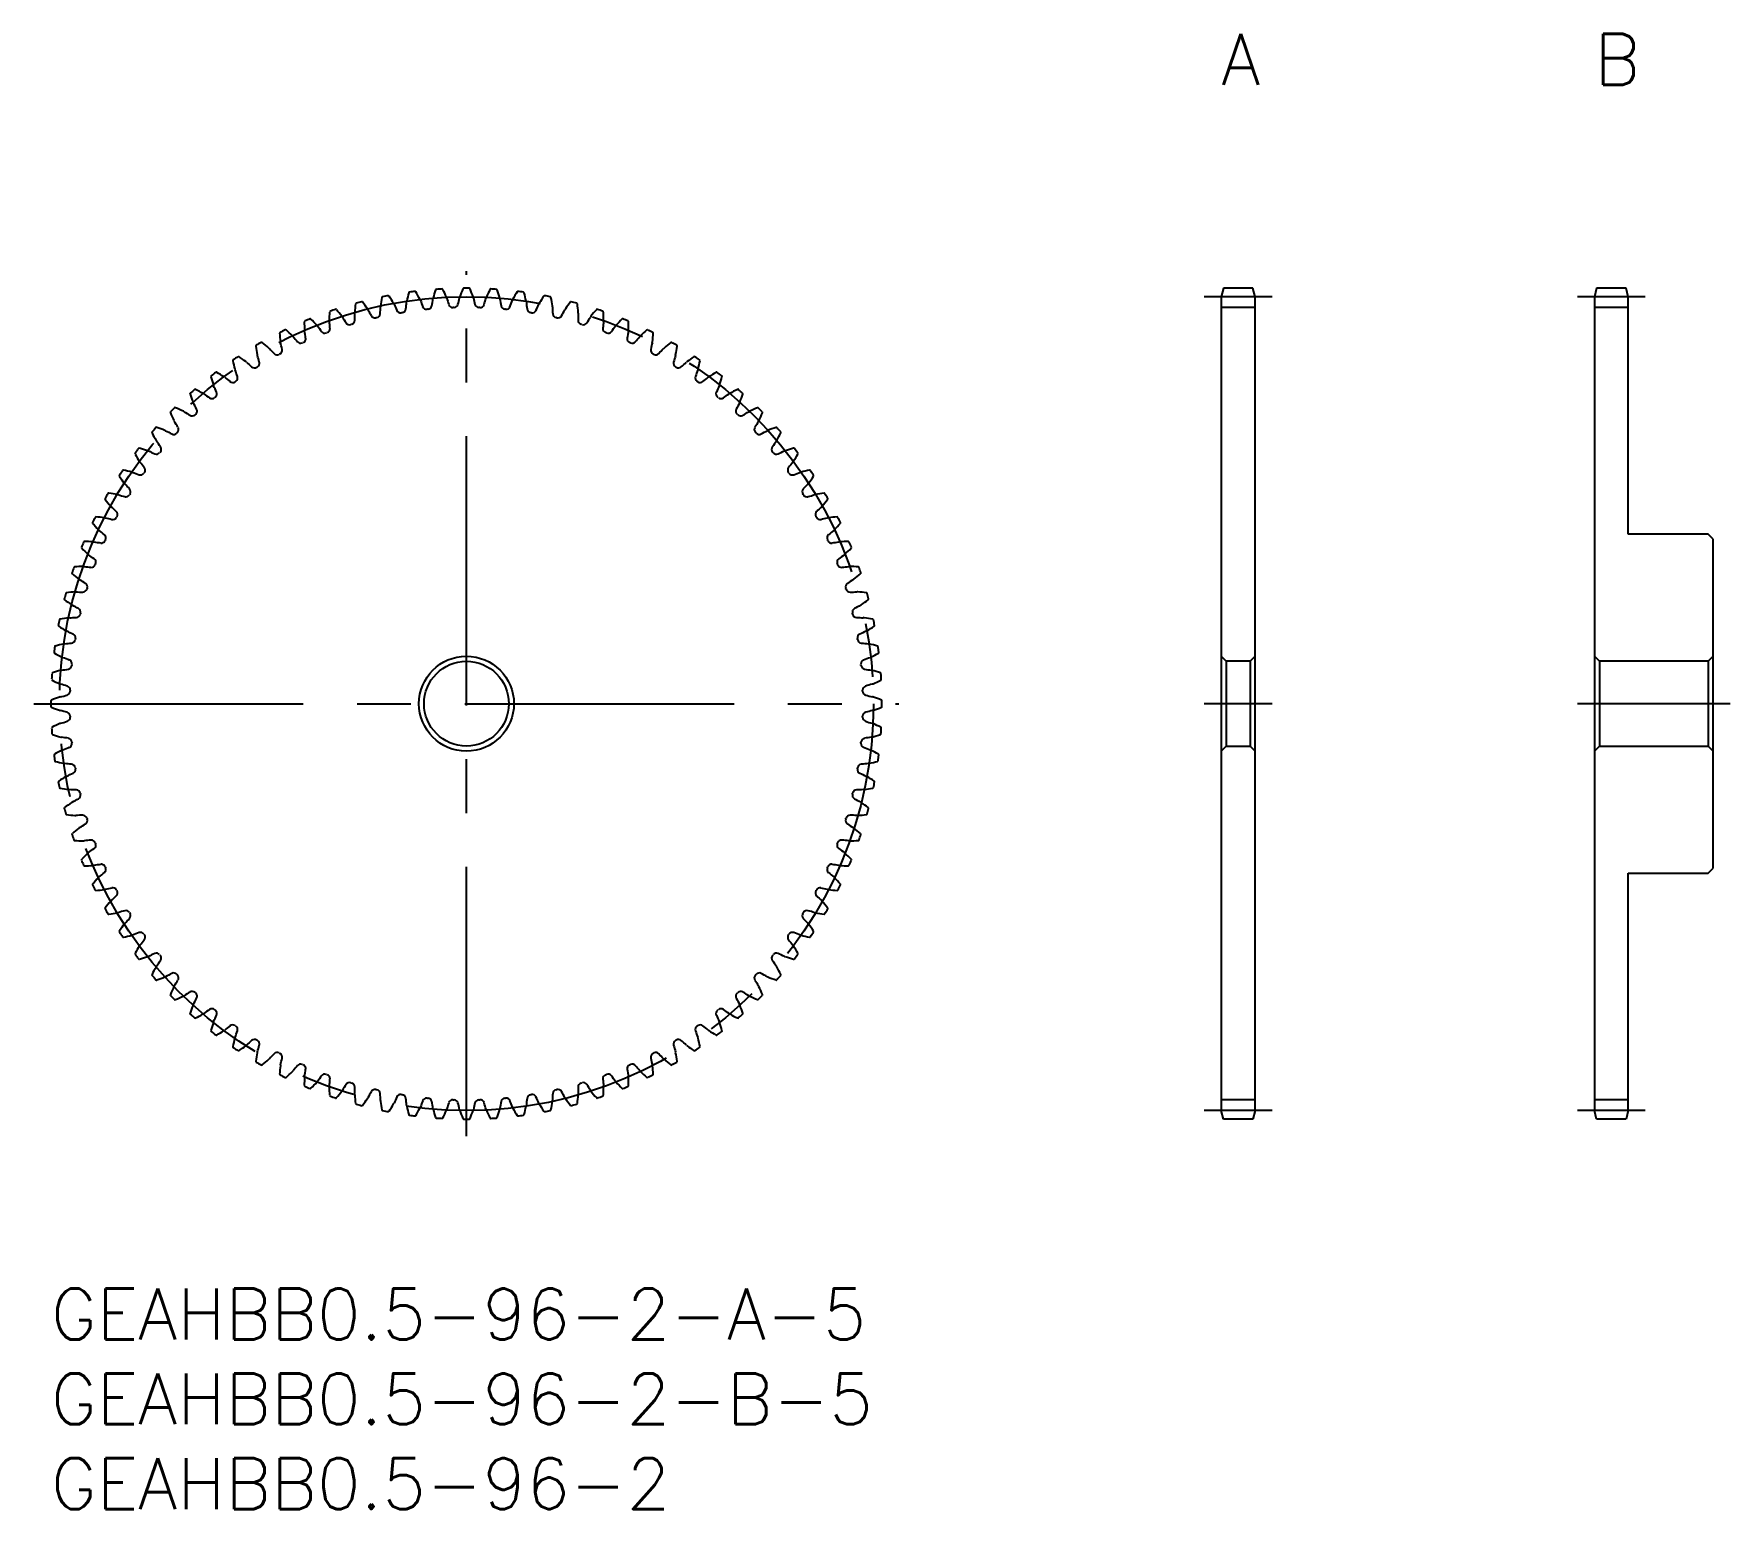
# Model space of a CAD drawing. Extents: x -1 to 99, y -13 to 74.
import ezdxf

# ---------------------------------------------------------------- set-up
doc = ezdxf.new("R2010")
doc.units = 0
doc.header["$LTSCALE"] = 0.5
doc.linetypes.add('CENTER', pattern=[50.8, 31.75, -6.35, 6.35, -6.35])
for name, color, linetype in [('MSM_CENTER', 1, 'CENTER'), ('MSM_CONTINUOUS', 7, 'CONTINUOUS'), ('MSM_PART_NUMBER', 7, 'CONTINUOUS')]:
    doc.layers.add(name, color=color, linetype=linetype)
doc.styles.get("Standard").update_dxf_attribs({"font": 'txt.shx', "height": 3, "bigfont": 'bigfont.shx'})

# ---------------------------------------------------------------- blocks, each defined once
blk = doc.blocks.new('*U2')
at = {"layer": 'MSM_PART_NUMBER'}
blk.add_text('GEAHBB0.5-96-2-A-5', height=3, dxfattribs=at).set_placement((0, -3))
blk = doc.blocks.new('*U3')
at = {"layer": 'MSM_PART_NUMBER'}
blk.add_text('GEAHBB0.5-96-2-B-5', height=3, dxfattribs=at).set_placement((0, -8))
blk = doc.blocks.new('*U4')
at = {"layer": 'MSM_PART_NUMBER'}
blk.add_text('GEAHBB0.5-96-2', height=3, dxfattribs=at).set_placement((0, -13))
blk = doc.blocks.new('*U5')
at = {"layer": 'MSM_PART_NUMBER'}
blk.add_text('A', height=3, dxfattribs=at).set_placement((69, 71))
blk = doc.blocks.new('*U6')
at = {"layer": 'MSM_PART_NUMBER'}
blk.add_text('B', height=3, dxfattribs=at).set_placement((91, 71))

msp = doc.modelspace()

# ---------------------------------------------------------------- linework, layer by layer
at = {"layer": 'MSM_CENTER'}
for p, q in [((24.5, 9), (24.5, 60)), ((72, 58.5), (68, 58.5)), ((94, 58.5), (90, 58.5)), ((-1, 34.5), (50, 34.5)), ((72, 34.5), (68, 34.5)), ((99, 34.5), (90, 34.5)), ((72, 10.5), (68, 10.5)), ((94, 10.5), (90, 10.5))]:
    msp.add_line(p, q, dxfattribs=at)
msp.add_circle((24.5, 34.5), 24, dxfattribs=at)
at = {"layer": 'MSM_CONTINUOUS'}
for p, q in [((70.87, 59), (69.13, 59)), ((71, 58.5), (70.87, 59)), ((92.87, 59), (91.13, 59)), ((93, 58.5), (92.87, 59)), ((69.13, 59), (69, 58.5)), ((69, 58.5), (69, 10.5)), ((71, 10.5), (71, 58.5)), ((91.13, 59), (91, 58.5)), ((91, 58.5), (91, 10.5)), ((93, 44.5), (93, 58.5)), ((71, 57.87), (69, 57.87)), ((93, 57.87), (91, 57.87)), ((97.7, 44.5), (93, 44.5)), ((98, 44.2), (97.7, 44.5)), ((98, 24.8), (98, 44.2)), ((69, 37.3), (69.3, 37)), ((70.7, 37), (71, 37.3)), ((91, 37.3), (91.3, 37)), ((97.7, 37), (98, 37.3)), ((69.3, 37), (69.3, 32)), ((70.7, 37), (69.3, 37)), ((70.7, 37), (70.7, 32)), ((91.3, 37), (91.3, 32)), ((97.7, 37), (91.3, 37)), ((97.7, 37), (97.7, 32)), ((69.3, 32), (69, 31.7)), ((69.3, 32), (70.7, 32)), ((71, 31.7), (70.7, 32)), ((91.3, 32), (91, 31.7)), ((91.3, 32), (97.7, 32)), ((98, 31.7), (97.7, 32)), ((93, 10.5), (93, 24.5)), ((93, 24.5), (97.7, 24.5)), ((97.7, 24.5), (98, 24.8)), ((71, 11.13), (69, 11.13)), ((93, 11.13), (91, 11.13)), ((69.13, 10), (69, 10.5)), ((71, 10.5), (70.87, 10)), ((91.13, 10), (91, 10.5)), ((93, 10.5), (92.87, 10)), ((70.87, 10), (69.13, 10)), ((92.87, 10), (91.13, 10))]:
    msp.add_line(p, q, dxfattribs=at)
for radius in [2.8, 2.5]:
    msp.add_circle((24.5, 34.5), radius, dxfattribs=at)
for centre, radius, start, end in [((24.5, 34.5), 24.5, 89.6096, 90.3904), ((25.89, 57.01), 8, 172.3196, 175.9375), ((18.01, 58.07), 0.05, 105.391, 172.3197), ((24.5, 34.5), 24.5, 104.6096, 105.3904), ((18.33, 58.16), 0.05, 37.6804, 104.6096), ((12.04, 53.3), 8, 34.0625, 37.6804), ((27.36, 56.87), 8, 168.5696, 172.1875), ((19.57, 58.45), 0.05, 101.641, 168.5697), ((24.5, 34.5), 24.5, 100.8596, 101.6404), ((19.89, 58.51), 0.05, 33.9304, 100.8596), ((13.3, 54.07), 8, 30.3125, 33.9304), ((19.84, 57.9), 0.415, 23.0138, 30.3125), ((27.02, 60.96), 7.38, 203.099, 206.2685), ((13.61, 58.75), 7.38, 352.4815, 355.651), ((21.39, 58.16), 0.415, 168.4375, 175.7362), ((28.82, 56.64), 8, 164.8196, 168.4375), ((21.14, 58.72), 0.05, 97.891, 164.8197), ((24.5, 34.5), 24.5, 97.1096, 97.8904), ((21.47, 58.76), 0.05, 30.1804, 97.1096), ((14.6, 54.77), 8, 26.5625, 30.1804), ((21.39, 58.16), 0.415, 19.2638, 26.5625), ((28.75, 60.74), 7.38, 199.349, 202.5185), ((15.22, 59.41), 7.38, 348.7315, 351.901), ((22.94, 58.31), 0.415, 164.6875, 171.9862), ((30.25, 56.31), 8, 161.0696, 164.6875), ((22.73, 58.89), 0.05, 94.1404, 161.0697), ((24.5, 34.5), 24.5, 93.3596, 94.1404), ((23.07, 58.91), 0.05, 26.4304, 93.3596), ((15.95, 55.37), 8, 22.8125, 26.4304), ((22.94, 58.31), 0.415, 15.5138, 22.8125), ((30.45, 60.41), 7.38, 195.599, 198.7685), ((23.7, 58.11), 0.25, 198.7685, 271.9475), ((23.76, 58.11), 0.25, 271.8025, 344.9815), ((16.87, 59.96), 7.38, 344.9815, 348.151), ((24.5, 58.36), 0.415, 160.9375, 168.2362), ((31.67, 55.88), 8, 157.3196, 160.9375), ((24.33, 58.95), 0.05, 90.391, 157.3197), ((24.67, 58.95), 0.05, 22.6804, 89.6096), ((17.33, 55.88), 8, 19.0625, 22.6804), ((24.5, 58.36), 0.415, 11.7638, 19.0625), ((32.13, 59.96), 7.38, 191.849, 195.0185), ((25.24, 58.11), 0.25, 195.0185, 268.1975), ((25.3, 58.11), 0.25, 268.0525, 341.2315), ((18.55, 60.41), 7.38, 341.2315, 344.401), ((26.06, 58.31), 0.415, 157.1875, 164.4862), ((33.05, 55.37), 8, 153.5696, 157.1875), ((25.93, 58.91), 0.05, 86.6404, 153.5696), ((24.5, 34.5), 24.5, 85.8596, 86.6404), ((26.27, 58.89), 0.05, 18.9304, 85.8596), ((18.75, 56.31), 8, 15.3125, 18.9304), ((26.06, 58.31), 0.415, 8.0138, 15.3125), ((33.78, 59.41), 7.38, 188.099, 191.2685), ((20.25, 60.74), 7.38, 337.4815, 340.651), ((27.61, 58.16), 0.415, 153.4375, 160.7362), ((34.4, 54.77), 8, 149.8196, 153.4375), ((27.53, 58.76), 0.05, 82.8904, 149.8196), ((24.5, 34.5), 24.5, 82.1096, 82.8904), ((27.86, 58.72), 0.05, 15.1804, 82.1096), ((20.18, 56.64), 8, 11.5625, 15.1804), ((27.61, 58.16), 0.415, 4.2638, 11.5625), ((35.39, 58.75), 7.38, 184.349, 187.5185), ((21.98, 60.96), 7.38, 333.7315, 336.901), ((29.16, 57.9), 0.415, 149.6875, 156.9862), ((35.7, 54.07), 8, 146.0696, 149.6875), ((29.11, 58.51), 0.05, 79.1404, 146.0696), ((24.5, 34.5), 24.5, 78.3596, 79.1404), ((29.43, 58.45), 0.05, 11.4304, 78.3596), ((21.64, 56.87), 8, 7.8125, 11.4304), ((36.96, 53.3), 8, 142.3196, 145.9375), ((30.67, 58.16), 0.05, 75.3904, 142.3196), ((24.5, 34.5), 24.5, 74.6096, 75.3904), ((30.99, 58.07), 0.05, 7.6804, 74.6096), ((23.11, 57.01), 8, 4.0625, 7.6804), ((14.99, 57.02), 0.05, 112.891, 179.8196), ((22.94, 57), 8, 179.8196, 183.4375), ((24.5, 34.5), 24.5, 112.1096, 112.8904), ((15.3, 57.15), 0.05, 45.1804, 112.1096), ((9.69, 51.51), 8, 41.5625, 45.1804), ((24.41, 57.05), 8, 176.0696, 179.6875), ((16.83, 57.09), 0.415, 179.6875, 186.9862), ((9.09, 56.16), 7.38, 3.7315, 6.901), ((16.48, 57.6), 0.05, 109.141, 176.0696), ((24.5, 34.5), 24.5, 108.3596, 109.1404), ((16.8, 57.71), 0.05, 41.4304, 108.3596), ((10.84, 52.44), 8, 37.8125, 41.4304), ((16.83, 57.09), 0.415, 30.5138, 37.8125), ((23.54, 61.06), 7.38, 210.599, 213.7685), ((17.67, 57.12), 0.25, 286.8024, 359.9815), ((18.32, 57.55), 0.415, 175.9375, 183.2362), ((10.54, 57.12), 7.38, 359.9815, 3.151), ((18.32, 57.55), 0.415, 26.7638, 34.0625), ((25.28, 61.07), 7.38, 206.849, 210.0185), ((19.11, 57.5), 0.25, 210.0185, 283.1976), ((24.5, 34.5), 23.37, 103.0525, 103.1975), ((19.16, 57.51), 0.25, 283.0524, 356.2315), ((12.05, 57.98), 7.38, 356.2315, 359.401), ((19.84, 57.9), 0.415, 172.1875, 179.4862), ((20.62, 57.8), 0.25, 206.2685, 279.4475), ((24.5, 34.5), 23.37, 99.3025, 99.4475), ((20.68, 57.81), 0.25, 279.3025, 352.4815), ((22.15, 58.01), 0.25, 202.5185, 275.6975), ((24.5, 34.5), 23.37, 95.5525, 95.6975), ((22.21, 58.01), 0.25, 275.5525, 348.7315), ((24.5, 34.5), 23.37, 91.8025, 91.9475), ((24.5, 34.5), 23.37, 88.0525, 88.1975), ((26.79, 58.01), 0.25, 191.2685, 264.4475), ((24.5, 34.5), 23.37, 84.3025, 84.4475), ((26.85, 58.01), 0.25, 264.3025, 337.4815), ((28.32, 57.81), 0.25, 187.5185, 260.6975), ((24.5, 34.5), 23.37, 80.5525, 80.6975), ((28.38, 57.8), 0.25, 260.5525, 333.7315), ((29.16, 57.9), 0.415, 0.5138, 7.8125), ((36.95, 57.98), 7.38, 180.599, 183.7685), ((29.84, 57.51), 0.25, 183.7685, 256.9475), ((24.5, 34.5), 23.37, 76.8025, 76.9475), ((29.89, 57.5), 0.25, 256.8025, 329.9815), ((23.72, 61.07), 7.38, 329.9815, 333.151), ((30.68, 57.55), 0.415, 145.9375, 153.2362), ((38.46, 57.12), 7.38, 176.849, 180.0185), ((31.33, 57.12), 0.25, 180.0185, 253.1975), ((30.68, 57.55), 0.415, 356.7638, 4.0625), ((25.46, 61.06), 7.38, 326.2315, 329.401), ((32.17, 57.09), 0.415, 142.1875, 149.4862), ((38.16, 52.44), 8, 138.5696, 142.1875), ((32.2, 57.71), 0.05, 71.6404, 138.5696), ((24.5, 34.5), 24.5, 70.8596, 71.6404), ((32.52, 57.6), 0.05, 3.9304, 70.8596), ((39.91, 56.16), 7.38, 173.099, 176.2685), ((24.59, 57.05), 8, 0.3125, 3.9304), ((32.17, 57.09), 0.415, 353.0138, 0.3125), ((39.31, 51.51), 8, 134.8196, 138.4375), ((33.7, 57.15), 0.05, 67.8904, 134.8196), ((24.5, 34.5), 24.5, 67.1096, 67.8904), ((34.01, 57.02), 0.05, 0.1804, 67.1096), ((26.06, 57), 8, 356.5625, 0.1804), ((13.54, 56.35), 0.05, 116.641, 183.5696), ((21.47, 56.85), 8, 183.5696, 187.1875), ((24.5, 34.5), 24.5, 115.8596, 116.6404), ((13.84, 56.5), 0.05, 48.9304, 115.8596), ((8.61, 50.51), 8, 45.3125, 48.9304), ((13.95, 55.9), 0.415, 38.0138, 45.3125), ((20.09, 60.71), 7.38, 218.099, 221.2685), ((14.78, 56.03), 0.25, 294.3024, 7.4815), ((15.37, 56.54), 0.415, 183.4375, 190.7362), ((7.7, 55.1), 7.38, 7.4815, 10.651), ((15.37, 56.54), 0.415, 34.2638, 41.5625), ((21.81, 60.95), 7.38, 214.349, 217.5185), ((16.15, 56.6), 0.25, 217.5185, 290.6975), ((24.5, 34.5), 23.37, 110.5525, 110.6975), ((16.21, 56.62), 0.25, 290.5524, 3.7315), ((17.61, 57.1), 0.25, 213.7685, 286.9475), ((24.5, 34.5), 23.37, 106.8025, 106.9475), ((24.5, 34.5), 23.37, 73.0525, 73.1975), ((31.39, 57.1), 0.25, 253.0525, 326.2315), ((32.79, 56.62), 0.25, 176.2685, 249.4475), ((24.5, 34.5), 23.37, 69.3025, 69.4475), ((32.85, 56.6), 0.25, 249.3025, 322.4815), ((27.19, 60.95), 7.38, 322.4815, 325.651), ((33.63, 56.54), 0.415, 138.4375, 145.7362), ((34.22, 56.03), 0.25, 172.5185, 245.6975), ((41.3, 55.1), 7.38, 169.349, 172.5185), ((33.63, 56.54), 0.415, 349.2638, 356.5625), ((28.91, 60.71), 7.38, 318.7315, 321.901), ((35.05, 55.9), 0.415, 134.6875, 141.9862), ((40.39, 50.51), 8, 131.0696, 134.6875), ((35.16, 56.5), 0.05, 64.1404, 131.0696), ((24.5, 34.5), 24.5, 63.3596, 64.1404), ((27.53, 56.85), 8, 352.8125, 356.4304), ((35.46, 56.35), 0.05, 356.4304, 63.3596), ((12.13, 55.59), 0.05, 120.391, 187.3196), ((20.02, 56.6), 8, 187.3196, 190.9375), ((24.5, 34.5), 24.5, 119.6096, 120.3904), ((12.57, 55.16), 0.415, 190.9375, 198.2362), ((5.16, 52.73), 7.38, 14.9815, 18.151), ((12.42, 55.76), 0.05, 52.6804, 119.6096), ((7.6, 49.43), 8, 49.0625, 52.6804), ((12.57, 55.16), 0.415, 41.7638, 49.0625), ((18.38, 60.37), 7.38, 221.849, 225.0185), ((13.34, 55.32), 0.25, 225.0185, 298.1975), ((24.5, 34.5), 23.37, 118.0525, 118.1975), ((13.39, 55.35), 0.25, 298.0524, 11.2315), ((13.95, 55.9), 0.415, 187.1875, 194.4862), ((6.39, 53.96), 7.38, 11.2315, 14.401), ((14.72, 56.01), 0.25, 221.2685, 294.4475), ((24.5, 34.5), 23.37, 114.3025, 114.4475), ((24.5, 34.5), 23.37, 65.5525, 65.6975), ((34.28, 56.01), 0.25, 245.5525, 318.7315), ((35.61, 55.35), 0.25, 168.7685, 241.9475), ((42.61, 53.96), 7.38, 165.599, 168.7685), ((35.05, 55.9), 0.415, 345.5138, 352.8125), ((24.5, 34.5), 23.37, 61.8025, 61.9475), ((35.66, 55.32), 0.25, 241.8025, 314.9815), ((30.62, 60.37), 7.38, 314.9815, 318.151), ((36.43, 55.16), 0.415, 130.9375, 138.2362), ((41.4, 49.43), 8, 127.3196, 130.9375), ((36.58, 55.76), 0.05, 60.3904, 127.3196), ((24.5, 34.5), 24.5, 59.6096, 60.3904), ((43.84, 52.73), 7.38, 161.849, 165.0185), ((36.43, 55.16), 0.415, 341.7638, 349.0625), ((28.98, 56.6), 8, 349.0625, 352.6804), ((36.87, 55.59), 0.05, 352.6804, 59.6096), ((24.5, 34.5), 24.5, 127.1096, 127.8904), ((9.75, 54), 0.05, 60.1804, 127.1096), ((5.8, 47.1), 8, 56.5625, 60.1804), ((10.78, 54.74), 0.05, 124.1404, 191.0696), ((18.58, 56.26), 8, 191.0696, 194.6875), ((24.5, 34.5), 24.5, 123.3596, 124.1404), ((11.24, 54.34), 0.415, 194.6875, 201.9862), ((4.01, 51.43), 7.38, 18.7315, 21.901), ((11.06, 54.92), 0.05, 56.4304, 123.3596), ((6.66, 48.3), 8, 52.8125, 56.4304), ((11.24, 54.34), 0.415, 45.5138, 52.8125), ((16.7, 59.91), 7.38, 225.599, 228.7685), ((12, 54.55), 0.25, 228.7685, 301.9475), ((24.5, 34.5), 23.37, 121.8025, 121.9475), ((12.05, 54.58), 0.25, 301.8024, 14.9815), ((36.95, 54.58), 0.25, 165.0185, 238.1975), ((24.5, 34.5), 23.37, 58.0525, 58.1975), ((37, 54.55), 0.25, 238.0525, 311.2315), ((32.3, 59.91), 7.38, 311.2315, 314.401), ((37.76, 54.34), 0.415, 127.1875, 134.4862), ((42.34, 48.3), 8, 123.5696, 127.1875), ((37.94, 54.92), 0.05, 56.6404, 123.5697), ((24.5, 34.5), 24.5, 55.8596, 56.6404), ((44.99, 51.43), 7.38, 158.099, 161.2685), ((37.76, 54.34), 0.415, 338.0138, 345.3125), ((30.42, 56.26), 8, 345.3125, 348.9304), ((38.22, 54.74), 0.05, 348.9304, 55.8596), ((43.2, 47.1), 8, 119.8196, 123.4375), ((39.25, 54), 0.05, 52.8904, 119.8196), ((24.5, 34.5), 24.5, 52.1096, 52.8904), ((24.5, 34.5), 24.5, 130.8596, 131.6404), ((8.5, 52.99), 0.05, 63.9304, 130.8596), ((5.01, 45.85), 8, 60.3125, 63.9304), ((9.48, 53.8), 0.05, 127.8904, 194.8196), ((17.17, 55.83), 8, 194.8196, 198.4375), ((9.97, 53.43), 0.415, 198.4375, 205.7362), ((2.94, 50.05), 7.38, 22.4815, 25.651), ((9.97, 53.43), 0.415, 49.2638, 56.5625), ((15.06, 59.35), 7.38, 229.349, 232.5185), ((10.71, 53.69), 0.25, 232.5185, 305.6975), ((24.5, 34.5), 23.37, 125.5525, 125.6975), ((10.76, 53.72), 0.25, 305.5524, 18.7315), ((38.24, 53.72), 0.25, 161.2685, 234.4475), ((24.5, 34.5), 23.37, 54.3025, 54.4475), ((38.29, 53.69), 0.25, 234.3025, 307.4815), ((33.94, 59.35), 7.38, 307.4815, 310.651), ((39.03, 53.43), 0.415, 123.4375, 130.7362), ((46.06, 50.05), 7.38, 154.349, 157.5185), ((39.03, 53.43), 0.415, 334.2638, 341.5625), ((31.83, 55.83), 8, 341.5625, 345.1804), ((39.52, 53.8), 0.05, 345.1804, 52.1096), ((43.99, 45.85), 8, 116.0696, 119.6875), ((40.5, 52.99), 0.05, 49.1404, 116.0696), ((24.5, 34.5), 24.5, 48.3596, 49.1404), ((8.25, 52.77), 0.05, 131.6404, 198.5697), ((15.79, 55.3), 8, 198.5696, 202.1875), ((8.77, 52.44), 0.415, 202.1875, 209.4862), ((1.97, 48.61), 7.38, 26.2315, 29.401), ((8.77, 52.44), 0.415, 53.0138, 60.3125), ((13.45, 58.68), 7.38, 233.099, 236.2685), ((9.49, 52.74), 0.25, 236.2685, 309.4475), ((24.5, 34.5), 23.37, 129.3025, 129.4475), ((9.54, 52.78), 0.25, 309.3024, 22.4815), ((39.46, 52.78), 0.25, 157.5185, 230.6975), ((24.5, 34.5), 23.37, 50.5525, 50.6975), ((39.51, 52.74), 0.25, 230.5525, 303.7315), ((35.55, 58.68), 7.38, 303.7315, 306.901), ((40.23, 52.44), 0.415, 119.6875, 126.9862), ((47.03, 48.61), 7.38, 150.599, 153.7685), ((40.23, 52.44), 0.415, 330.5138, 337.8125), ((33.21, 55.3), 8, 337.8125, 341.4304), ((40.75, 52.77), 0.05, 341.4304, 48.3596), ((7.09, 51.67), 0.05, 135.3904, 202.3197), ((14.45, 54.69), 8, 202.3196, 205.9375), ((24.5, 34.5), 24.5, 134.6096, 135.3904), ((7.63, 51.37), 0.415, 205.9375, 213.2362), ((1.1, 47.11), 7.38, 29.9815, 33.151), ((7.33, 51.91), 0.05, 67.6804, 134.6096), ((4.31, 44.55), 8, 64.0625, 67.6804), ((7.63, 51.37), 0.415, 56.7638, 64.0625), ((11.89, 57.9), 7.38, 236.849, 240.0185), ((8.33, 51.72), 0.25, 240.0185, 313.1975), ((24.5, 34.5), 23.37, 133.0525, 133.1975), ((8.37, 51.76), 0.25, 313.0524, 26.2315), ((40.63, 51.76), 0.25, 153.7685, 226.9475), ((24.5, 34.5), 23.37, 46.8025, 46.9475), ((40.67, 51.72), 0.25, 226.8025, 299.9815), ((37.11, 57.9), 7.38, 299.9815, 303.151), ((41.37, 51.37), 0.415, 115.9375, 123.2362), ((44.69, 44.55), 8, 112.3196, 115.9375), ((47.9, 47.11), 7.38, 146.849, 150.0185), ((41.67, 51.91), 0.05, 45.3904, 112.3196), ((24.5, 34.5), 24.5, 44.6096, 45.3904), ((41.37, 51.37), 0.415, 326.7638, 334.0625), ((34.55, 54.69), 8, 334.0625, 337.6804), ((41.91, 51.67), 0.05, 337.6804, 44.6096), ((6.01, 50.5), 0.05, 139.1404, 206.0697), ((13.15, 53.99), 8, 206.0696, 209.6875), ((24.5, 34.5), 24.5, 138.3596, 139.1404), ((6.23, 50.75), 0.05, 71.4304, 138.3596), ((6.56, 50.23), 0.415, 209.6875, 216.9862), ((3.7, 43.21), 8, 67.8125, 71.4304), ((6.56, 50.23), 0.415, 60.5138, 67.8125), ((10.39, 57.03), 7.38, 240.599, 243.7685), ((7.24, 50.63), 0.25, 243.7685, 316.9475), ((24.5, 34.5), 23.37, 136.8025, 136.9475), ((7.28, 50.67), 0.25, 316.8024, 29.9815), ((41.72, 50.67), 0.25, 150.0185, 223.1975), ((24.5, 34.5), 23.37, 43.0525, 43.1975), ((41.76, 50.63), 0.25, 223.0525, 296.2315), ((38.61, 57.03), 7.38, 296.2315, 299.401), ((42.44, 50.23), 0.415, 112.1875, 119.4862), ((45.3, 43.21), 8, 108.5696, 112.1875), ((42.77, 50.75), 0.05, 41.6404, 108.5696), ((42.44, 50.23), 0.415, 323.0138, 330.3125), ((35.85, 53.99), 8, 330.3125, 333.9304), ((24.5, 34.5), 24.5, 40.8596, 41.6404), ((42.99, 50.5), 0.05, 333.9304, 40.8596), ((5, 49.25), 0.05, 142.8904, 209.8197), ((24.5, 34.5), 24.5, 142.1096, 142.8904), ((11.9, 53.2), 8, 209.8196, 213.4375), ((5.2, 49.52), 0.05, 75.1804, 142.1096), ((3.17, 41.83), 8, 71.5625, 75.1804), ((5.57, 49.03), 0.415, 64.2638, 71.5625), ((8.95, 56.06), 7.38, 244.349, 247.5185), ((6.22, 49.46), 0.25, 247.5185, 320.6975), ((0.32, 45.55), 7.38, 33.7315, 36.901), ((24.5, 34.5), 23.37, 140.5525, 140.6975), ((6.26, 49.51), 0.25, 320.5524, 33.7315), ((42.74, 49.51), 0.25, 146.2685, 219.4475), ((48.68, 45.55), 7.38, 143.099, 146.2685), ((24.5, 34.5), 23.37, 39.3025, 39.4475), ((42.78, 49.46), 0.25, 219.3024, 292.4815), ((40.05, 56.06), 7.38, 292.4815, 295.651), ((43.43, 49.03), 0.415, 108.4375, 115.7362), ((45.83, 41.83), 8, 104.8196, 108.4375), ((43.8, 49.52), 0.05, 37.8904, 104.8196), ((37.1, 53.2), 8, 326.5625, 330.1804), ((24.5, 34.5), 24.5, 37.1096, 37.8904), ((44, 49.25), 0.05, 330.1804, 37.1096), ((24.5, 34.5), 24.5, 145.8596, 146.6404), ((4.26, 48.22), 0.05, 78.9304, 145.8596), ((2.74, 40.42), 8, 75.3125, 78.9304), ((4.66, 47.76), 0.415, 68.0138, 75.3125), ((7.57, 54.99), 7.38, 248.099, 251.2685), ((5.28, 48.24), 0.25, 251.2685, 324.4475), ((5.57, 49.03), 0.415, 213.4375, 220.7362), ((-0.35, 43.94), 7.38, 37.4815, 40.651), ((24.5, 34.5), 23.37, 144.3025, 144.4475), ((5.31, 48.29), 0.25, 324.3024, 37.4815), ((43.69, 48.29), 0.25, 142.5185, 215.6975), ((24.5, 34.5), 23.37, 35.5525, 35.6975), ((49.35, 43.94), 7.38, 139.349, 142.5185), ((43.72, 48.24), 0.25, 215.5525, 288.7315), ((43.43, 49.03), 0.415, 319.2638, 326.5625), ((41.43, 54.99), 7.38, 288.7315, 291.901), ((44.34, 47.76), 0.415, 104.6875, 111.9862), ((46.26, 40.42), 8, 101.0696, 104.6875), ((44.74, 48.22), 0.05, 34.141, 101.0696), ((24.5, 34.5), 24.5, 33.3596, 34.1404), ((4.08, 47.94), 0.05, 146.6404, 213.5697), ((10.7, 52.34), 8, 213.5696, 217.1875), ((4.66, 47.76), 0.415, 217.1875, 224.4862), ((-0.91, 42.3), 7.38, 41.2315, 44.401), ((4.45, 47), 0.25, 328.0524, 41.2315), ((44.55, 47), 0.25, 138.7685, 211.9475), ((49.91, 42.3), 7.38, 135.599, 138.7685), ((44.34, 47.76), 0.415, 315.5138, 322.8125), ((38.3, 52.34), 8, 322.8125, 326.4304), ((44.92, 47.94), 0.05, 326.4304, 33.3596), ((3.24, 46.58), 0.05, 150.3904, 217.3197), ((24.5, 34.5), 24.5, 149.6096, 150.3904), ((9.57, 51.4), 8, 217.3196, 220.9375), ((3.41, 46.87), 0.05, 82.6804, 149.6096), ((2.4, 38.98), 8, 79.0625, 82.6804), ((3.84, 46.43), 0.415, 220.9375, 228.2362), ((-1.37, 40.62), 7.38, 44.9815, 48.151), ((3.84, 46.43), 0.415, 71.7638, 79.0625), ((6.27, 53.84), 7.38, 251.849, 255.0185), ((4.42, 46.95), 0.25, 255.0185, 328.1975), ((24.5, 34.5), 23.37, 148.0525, 148.1975), ((24.5, 34.5), 23.37, 31.8025, 31.9475), ((44.58, 46.95), 0.25, 211.8025, 284.9815), ((42.73, 53.84), 7.38, 284.9815, 288.151), ((45.16, 46.43), 0.415, 100.9375, 108.2362), ((46.6, 38.98), 8, 97.3196, 100.9375), ((50.37, 40.62), 7.38, 131.849, 135.0185), ((45.16, 46.43), 0.415, 311.7638, 319.0625), ((39.43, 51.4), 8, 319.0625, 322.6804), ((45.59, 46.87), 0.05, 30.391, 97.3196), ((24.5, 34.5), 24.5, 29.6096, 30.3904), ((45.76, 46.58), 0.05, 322.6804, 29.6096), ((24.5, 34.5), 24.5, 153.3596, 154.1404), ((2.5, 45.16), 0.05, 154.1404, 221.0697), ((8.49, 50.39), 8, 221.0696, 224.6875), ((2.65, 45.46), 0.05, 86.4304, 153.3596), ((2.15, 37.53), 8, 82.8125, 86.4304), ((3.1, 45.05), 0.415, 75.5138, 82.8125), ((5.04, 52.61), 7.38, 255.599, 258.7685), ((3.65, 45.61), 0.25, 258.7685, 331.9475), ((3.68, 45.66), 0.25, 331.8025, 44.9815), ((24.5, 34.5), 23.37, 151.8025, 151.9475), ((45.32, 45.66), 0.25, 135.0185, 208.1975), ((24.5, 34.5), 23.37, 28.0525, 28.1975), ((45.35, 45.61), 0.25, 208.0525, 281.2315), ((43.96, 52.61), 7.38, 281.2315, 284.401), ((45.9, 45.05), 0.415, 97.1875, 104.4862), ((46.85, 37.53), 8, 93.5696, 97.1875), ((40.51, 50.39), 8, 315.3125, 318.9304), ((46.35, 45.46), 0.05, 26.641, 93.5696), ((24.5, 34.5), 24.5, 25.8596, 26.6404), ((46.5, 45.16), 0.05, 318.9304, 25.8596), ((24.5, 34.5), 24.5, 157.1096, 157.8904), ((1.98, 44.01), 0.05, 90.1804, 157.1096), ((2, 36.06), 8, 86.5625, 90.1804), ((2.46, 43.63), 0.415, 79.2638, 86.5625), ((3.9, 51.3), 7.38, 259.349, 262.5185), ((3.1, 45.05), 0.415, 224.6875, 231.9862), ((-1.71, 38.91), 7.38, 48.7315, 51.901), ((2.97, 44.22), 0.25, 262.5185, 335.6975), ((2.99, 44.28), 0.25, 335.5525, 48.7315), ((24.5, 34.5), 23.37, 155.5525, 155.6975), ((46.01, 44.28), 0.25, 131.2685, 204.4475), ((24.5, 34.5), 23.37, 24.3025, 24.4475), ((46.03, 44.22), 0.25, 204.3025, 277.4815), ((50.71, 38.91), 7.38, 128.099, 131.2685), ((45.1, 51.3), 7.38, 277.4815, 280.651), ((45.9, 45.05), 0.415, 308.0138, 315.3125), ((46.54, 43.63), 0.415, 93.4375, 100.7362), ((47, 36.06), 8, 89.8196, 93.4375), ((47.02, 44.01), 0.05, 22.891, 89.8196), ((24.5, 34.5), 24.5, 22.1096, 22.8904), ((1.85, 43.7), 0.05, 157.8904, 224.8197), ((7.49, 49.31), 8, 224.8196, 228.4375), ((2.46, 43.63), 0.415, 228.4375, 235.7362), ((-1.95, 37.19), 7.38, 52.4815, 55.651), ((2.4, 42.85), 0.25, 339.3025, 52.4815), ((46.6, 42.85), 0.25, 127.5185, 200.6975), ((50.95, 37.19), 7.38, 124.349, 127.5185), ((46.54, 43.63), 0.415, 304.2638, 311.5625), ((41.51, 49.31), 8, 311.5625, 315.1804), ((47.15, 43.7), 0.05, 315.1804, 22.1096), ((1.29, 42.2), 0.05, 161.6404, 228.5697), ((24.5, 34.5), 24.5, 160.8596, 161.6404), ((6.56, 48.16), 8, 228.5696, 232.1875), ((1.4, 42.52), 0.05, 93.9304, 160.8596), ((1.95, 34.59), 8, 90.3125, 93.9304), ((1.91, 42.17), 0.415, 83.0138, 90.3125), ((2.84, 49.91), 7.38, 263.099, 266.2685), ((2.38, 42.79), 0.25, 266.2685, 339.4475), ((24.5, 34.5), 23.37, 159.3025, 159.4475), ((24.5, 34.5), 23.37, 20.5525, 20.6975), ((46.62, 42.79), 0.25, 200.5525, 273.7315), ((46.16, 49.91), 7.38, 273.7315, 276.901), ((47.09, 42.17), 0.415, 89.6875, 96.9862), ((47.05, 34.59), 8, 86.0696, 89.6875), ((42.44, 48.16), 8, 307.8125, 311.4304), ((47.6, 42.52), 0.05, 19.141, 86.0696), ((24.5, 34.5), 24.5, 18.3596, 19.1404), ((47.71, 42.2), 0.05, 311.4304, 18.3596), ((24.5, 34.5), 24.5, 164.6096, 165.3904), ((0.93, 40.99), 0.05, 97.6804, 164.6096), ((1.99, 33.11), 8, 94.0625, 97.6804), ((1.45, 40.68), 0.415, 86.7638, 94.0625), ((1.88, 48.46), 7.38, 266.849, 270.0185), ((1.91, 42.17), 0.415, 232.1875, 239.4862), ((-2.06, 35.46), 7.38, 56.2315, 59.401), ((1.88, 41.33), 0.25, 270.0185, 343.1975), ((1.9, 41.39), 0.25, 343.0525, 56.2315), ((24.5, 34.5), 23.37, 163.0525, 163.1975), ((47.1, 41.39), 0.25, 123.7685, 196.9475), ((24.5, 34.5), 23.37, 16.8025, 16.9475), ((47.12, 41.33), 0.25, 196.8025, 269.9815), ((51.06, 35.46), 7.38, 120.599, 123.7685), ((47.12, 48.46), 7.38, 269.9815, 273.151), ((47.09, 42.17), 0.415, 300.5138, 307.8125), ((47.55, 40.68), 0.415, 85.9375, 93.2362), ((47.01, 33.11), 8, 82.3196, 85.9375), ((48.07, 40.99), 0.05, 15.391, 82.3196), ((24.5, 34.5), 24.5, 14.6096, 15.3904), ((0.84, 40.67), 0.05, 165.3904, 232.3197), ((5.7, 46.96), 8, 232.3196, 235.9375), ((1.45, 40.68), 0.415, 235.9375, 243.2362), ((-2.07, 33.72), 7.38, 59.9815, 63.151), ((1.5, 39.89), 0.25, 346.8025, 59.9815), ((47.5, 39.89), 0.25, 120.0185, 193.1975), ((51.07, 33.72), 7.38, 116.849, 120.0185), ((47.55, 40.68), 0.415, 296.7638, 304.0625), ((43.3, 46.96), 8, 304.0625, 307.6804), ((48.16, 40.67), 0.05, 307.6804, 14.6096), ((24.5, 34.5), 24.5, 168.3596, 169.1404), ((0.49, 39.11), 0.05, 169.1404, 236.0697), ((4.93, 45.7), 8, 236.0696, 239.6875), ((0.55, 39.43), 0.05, 101.4304, 168.3596), ((2.13, 31.64), 8, 97.8125, 101.4304), ((1.1, 39.16), 0.415, 90.5138, 97.8125), ((1.02, 46.95), 7.38, 270.599, 273.7685), ((1.49, 39.84), 0.25, 273.7685, 346.9475), ((24.5, 34.5), 23.37, 166.8025, 166.9475), ((24.5, 34.5), 23.37, 13.0525, 13.1975), ((47.51, 39.84), 0.25, 193.0525, 266.2315), ((47.98, 46.95), 7.38, 266.2315, 269.401), ((47.9, 39.16), 0.415, 82.1875, 89.4862), ((46.87, 31.64), 8, 78.5696, 82.1875), ((44.07, 45.7), 8, 300.3125, 303.9304), ((48.45, 39.43), 0.05, 11.641, 78.5697), ((24.5, 34.5), 24.5, 10.8596, 11.6404), ((48.51, 39.11), 0.05, 303.9304, 10.8596), ((2.36, 30.18), 8, 101.5625, 105.1804), ((0.84, 37.61), 0.415, 94.2638, 101.5625), ((0.25, 45.39), 7.38, 274.349, 277.5185), ((1.1, 39.16), 0.415, 239.6875, 246.9862), ((-1.96, 31.98), 7.38, 63.7315, 66.901), ((1.19, 38.32), 0.25, 277.5185, 350.6975), ((1.2, 38.38), 0.25, 350.5525, 63.7315), ((24.5, 34.5), 23.37, 170.5525, 170.6975), ((47.8, 38.38), 0.25, 116.2685, 189.4475), ((24.5, 34.5), 23.37, 9.3025, 9.4475), ((47.81, 38.32), 0.25, 189.3025, 262.4815), ((50.96, 31.98), 7.38, 113.099, 116.2685), ((48.75, 45.39), 7.38, 262.4815, 265.651), ((47.9, 39.16), 0.415, 293.0138, 300.3125), ((48.16, 37.61), 0.415, 78.4375, 85.7362), ((46.64, 30.18), 8, 74.8196, 78.4375), ((24.5, 34.5), 24.5, 172.1096, 172.8904), ((0.24, 37.53), 0.05, 172.8904, 239.8197), ((4.23, 44.4), 8, 239.8196, 243.4375), ((0.28, 37.86), 0.05, 105.1804, 172.1096), ((0.84, 37.61), 0.415, 243.4375, 250.7362), ((-1.74, 30.25), 7.38, 67.4815, 70.651), ((0.99, 36.85), 0.25, 354.3025, 67.4815), ((48.01, 36.85), 0.25, 112.5185, 185.6975), ((50.74, 30.25), 7.38, 109.349, 112.5185), ((48.16, 37.61), 0.415, 289.2638, 296.5625), ((44.77, 44.4), 8, 296.5625, 300.1804), ((48.72, 37.86), 0.05, 7.891, 74.8197), ((24.5, 34.5), 24.5, 7.1096, 7.8904), ((48.76, 37.53), 0.05, 300.1804, 7.1096), ((24.5, 34.5), 24.5, 175.8596, 176.6404), ((0.11, 36.27), 0.05, 108.9304, 175.8596), ((2.69, 28.75), 8, 105.3125, 108.9304), ((0.69, 36.06), 0.415, 98.0138, 105.3125), ((-0.41, 43.78), 7.38, 278.099, 281.2685), ((0.99, 36.79), 0.25, 281.2685, 354.4475), ((24.5, 34.5), 23.37, 174.3025, 174.4475), ((24.5, 34.5), 23.37, 5.5525, 5.6975), ((48.01, 36.79), 0.25, 185.5525, 258.7315), ((49.41, 43.78), 7.38, 258.7315, 261.901), ((48.31, 36.06), 0.415, 74.6875, 81.9862), ((46.31, 28.75), 8, 71.0696, 74.6875), ((48.89, 36.27), 0.05, 4.141, 71.0697), ((24.5, 34.5), 24.5, 3.3596, 4.1404), ((0.09, 35.93), 0.05, 176.6404, 243.5697), ((3.63, 43.05), 8, 243.5696, 247.1875), ((0.69, 36.06), 0.415, 247.1875, 254.4862), ((-0.96, 42.13), 7.38, 281.849, 285.0185), ((-1.41, 28.55), 7.38, 71.2315, 74.401), ((0.89, 35.24), 0.25, 285.0185, 358.1975), ((0.89, 35.3), 0.25, 358.0525, 71.2315), ((24.5, 34.5), 23.37, 178.0525, 178.1975), ((48.11, 35.3), 0.25, 108.7685, 181.9475), ((24.5, 34.5), 23.37, 1.8025, 1.9475), ((48.11, 35.24), 0.25, 181.8025, 254.9815), ((50.41, 28.55), 7.38, 105.599, 108.7685), ((49.96, 42.13), 7.38, 254.9815, 258.151), ((48.31, 36.06), 0.415, 285.5138, 292.8125), ((45.37, 43.05), 8, 292.8125, 296.4304), ((48.91, 35.93), 0.05, 296.4304, 3.3596), ((0.05, 34.67), 0.05, 112.6804, 179.6096), ((24.5, 34.5), 24.5, 179.6096, 180.3904), ((0.05, 34.33), 0.05, 180.3904, 247.3197), ((3.12, 27.33), 8, 109.0625, 112.6804), ((3.12, 41.67), 8, 247.3196, 250.9375), ((0.64, 34.5), 0.415, 101.7638, 109.0625), ((0.64, 34.5), 0.415, 250.9375, 258.2362), ((-0.96, 26.87), 7.38, 74.9815, 78.151), ((49.96, 26.87), 7.38, 101.849, 105.0185), ((48.36, 34.5), 0.415, 70.9375, 78.2362), ((48.36, 34.5), 0.415, 281.7638, 289.0625), ((45.88, 27.33), 8, 67.3196, 70.9375), ((45.88, 41.67), 8, 289.0625, 292.6804), ((48.95, 34.67), 0.05, 0.391, 67.3197), ((48.95, 34.33), 0.05, 292.6804, 359.6096), ((24.5, 34.5), 24.5, 359.6096, 0.3904), ((0.09, 33.07), 0.05, 116.4304, 183.3596), ((24.5, 34.5), 24.5, 183.3596, 184.1404), ((3.63, 25.95), 8, 112.8125, 116.4304), ((0.69, 32.94), 0.415, 105.5138, 112.8125), ((-1.41, 40.45), 7.38, 285.599, 288.7685), ((0.89, 33.76), 0.25, 1.8025, 74.9815), ((0.89, 33.7), 0.25, 288.7685, 1.9475), ((24.5, 34.5), 23.37, 181.8025, 181.9475), ((48.11, 33.76), 0.25, 105.0185, 178.1975), ((24.5, 34.5), 23.37, 358.0525, 358.1975), ((48.11, 33.7), 0.25, 178.0525, 251.2315), ((50.41, 40.45), 7.38, 251.2315, 254.401), ((48.31, 32.94), 0.415, 67.1875, 74.4862), ((45.37, 25.95), 8, 63.5696, 67.1875), ((48.91, 33.07), 0.05, 356.641, 63.5697), ((24.5, 34.5), 24.5, 355.8596, 356.6404), ((0.11, 32.73), 0.05, 184.1404, 251.0697), ((2.69, 40.25), 8, 251.0696, 254.6875), ((0.69, 32.94), 0.415, 254.6875, 261.9862), ((-0.41, 25.22), 7.38, 78.7315, 81.901), ((0.99, 32.21), 0.25, 5.5525, 78.7315), ((0.99, 32.15), 0.25, 292.5185, 5.6975), ((24.5, 34.5), 23.37, 185.5525, 185.6975), ((24.5, 34.5), 23.37, 354.3025, 354.4475), ((48.01, 32.15), 0.25, 174.3025, 247.4815), ((48.01, 32.21), 0.25, 101.2685, 174.4475), ((49.41, 25.22), 7.38, 98.099, 101.2685), ((48.31, 32.94), 0.415, 278.0138, 285.3125), ((46.31, 40.25), 8, 285.3125, 288.9304), ((48.89, 32.73), 0.05, 288.9304, 355.8596), ((0.24, 31.47), 0.05, 120.1804, 187.1096), ((24.5, 34.5), 24.5, 187.1096, 187.8904), ((4.23, 24.6), 8, 116.5625, 120.1804), ((0.28, 31.14), 0.05, 187.8904, 254.8197), ((2.36, 38.82), 8, 254.8196, 258.4375), ((0.84, 31.39), 0.415, 109.2638, 116.5625), ((-1.74, 38.75), 7.38, 289.349, 292.5185), ((50.74, 38.75), 7.38, 247.4815, 250.651), ((46.64, 38.82), 8, 281.5625, 285.1804), ((48.16, 31.39), 0.415, 63.4375, 70.7362), ((44.77, 24.6), 8, 59.8196, 63.4375), ((48.72, 31.14), 0.05, 285.1804, 352.1096), ((24.5, 34.5), 24.5, 352.1096, 352.8904), ((48.76, 31.47), 0.05, 352.891, 59.8197), ((4.93, 23.3), 8, 120.3125, 123.9304), ((0.84, 31.39), 0.415, 258.4375, 265.7362), ((0.25, 23.61), 7.38, 82.4815, 85.651), ((1.1, 29.84), 0.415, 113.0138, 120.3125), ((-1.96, 37.02), 7.38, 293.099, 296.2685), ((1.19, 30.68), 0.25, 9.3025, 82.4815), ((1.2, 30.62), 0.25, 296.2685, 9.4475), ((24.5, 34.5), 23.37, 189.3025, 189.4475), ((47.8, 30.62), 0.25, 170.5525, 243.7315), ((24.5, 34.5), 23.37, 350.5525, 350.6975), ((47.81, 30.68), 0.25, 97.5185, 170.6975), ((50.96, 37.02), 7.38, 243.7315, 246.901), ((48.75, 23.61), 7.38, 94.349, 97.5185), ((47.9, 29.84), 0.415, 59.6875, 66.9862), ((44.07, 23.3), 8, 56.0696, 59.6875), ((48.16, 31.39), 0.415, 274.2638, 281.5625), ((0.49, 29.89), 0.05, 123.9304, 190.8596), ((24.5, 34.5), 24.5, 190.8596, 191.6404), ((0.55, 29.57), 0.05, 191.641, 258.5697), ((2.13, 37.36), 8, 258.5696, 262.1875), ((1.1, 29.84), 0.415, 262.1875, 269.4862), ((1.02, 22.05), 7.38, 86.2315, 89.401), ((1.49, 29.16), 0.25, 13.0525, 86.2315), ((1.5, 29.11), 0.25, 300.0185, 13.1975), ((24.5, 34.5), 23.37, 193.0525, 193.1975), ((47.5, 29.11), 0.25, 166.8025, 239.9815), ((24.5, 34.5), 23.37, 346.8025, 346.9475), ((47.51, 29.16), 0.25, 93.7685, 166.9475), ((47.98, 22.05), 7.38, 90.599, 93.7685), ((47.9, 29.84), 0.415, 270.5138, 277.8125), ((46.87, 37.36), 8, 277.8125, 281.4304), ((48.45, 29.57), 0.05, 281.4304, 348.3596), ((24.5, 34.5), 24.5, 348.3596, 349.1404), ((48.51, 29.89), 0.05, 349.141, 56.0697), ((0.84, 28.33), 0.05, 127.6804, 194.6096), ((24.5, 34.5), 24.5, 194.6096, 195.3904), ((5.7, 22.04), 8, 124.0625, 127.6804), ((1.45, 28.32), 0.415, 116.7638, 124.0625), ((-2.07, 35.28), 7.38, 296.849, 300.0185), ((51.07, 35.28), 7.38, 239.9815, 243.151), ((47.55, 28.32), 0.415, 55.9375, 63.2362), ((43.3, 22.04), 8, 52.3196, 55.9375), ((24.5, 34.5), 24.5, 344.6096, 345.3904), ((48.16, 28.33), 0.05, 345.3904, 52.3197), ((0.93, 28.01), 0.05, 195.391, 262.3197), ((1.99, 35.89), 8, 262.3196, 265.9375), ((6.56, 20.84), 8, 127.8125, 131.4304), ((1.45, 28.32), 0.415, 265.9375, 273.2362), ((1.88, 20.54), 7.38, 89.9815, 93.151), ((1.91, 26.83), 0.415, 120.5138, 127.8125), ((-2.06, 33.54), 7.38, 300.599, 303.7685), ((1.88, 27.67), 0.25, 16.8025, 89.9815), ((1.9, 27.61), 0.25, 303.7685, 16.9475), ((24.5, 34.5), 23.37, 196.8025, 196.9475), ((47.1, 27.61), 0.25, 163.0525, 236.2315), ((24.5, 34.5), 23.37, 343.0525, 343.1975), ((47.12, 27.67), 0.25, 90.0185, 163.1975), ((51.06, 33.54), 7.38, 236.2315, 239.401), ((47.12, 20.54), 7.38, 86.849, 90.0185), ((47.09, 26.83), 0.415, 52.1875, 59.4862), ((42.44, 20.84), 8, 48.5696, 52.1875), ((47.55, 28.32), 0.415, 266.7638, 274.0625), ((47.01, 35.89), 8, 274.0625, 277.6804), ((48.07, 28.01), 0.05, 277.6804, 344.6096), ((1.29, 26.8), 0.05, 131.4304, 198.3596), ((24.5, 34.5), 24.5, 198.3596, 199.1404), ((1.4, 26.48), 0.05, 199.141, 266.0697), ((1.95, 34.41), 8, 266.0696, 269.6875), ((1.91, 26.83), 0.415, 269.6875, 276.9862), ((2.84, 19.09), 7.38, 93.7315, 96.901), ((2.38, 26.21), 0.25, 20.5525, 93.7315), ((2.4, 26.15), 0.25, 307.5185, 20.6975), ((24.5, 34.5), 23.37, 200.5525, 200.6975), ((46.6, 26.15), 0.25, 159.3025, 232.4815), ((24.5, 34.5), 23.37, 339.3025, 339.4475), ((46.62, 26.21), 0.25, 86.2685, 159.4475), ((46.16, 19.09), 7.38, 83.099, 86.2685), ((47.09, 26.83), 0.415, 263.0138, 270.3125), ((47.05, 34.41), 8, 270.3125, 273.9304), ((47.6, 26.48), 0.05, 273.9304, 340.8596), ((24.5, 34.5), 24.5, 340.8596, 341.6404), ((47.71, 26.8), 0.05, 341.641, 48.5697), ((1.85, 25.3), 0.05, 135.1804, 202.1096), ((24.5, 34.5), 24.5, 202.1096, 202.8904), ((7.49, 19.69), 8, 131.5625, 135.1804), ((2.46, 25.37), 0.415, 124.2638, 131.5625), ((-1.95, 31.81), 7.38, 304.349, 307.5185), ((3.9, 17.7), 7.38, 97.4815, 100.651), ((2.97, 24.78), 0.25, 24.3025, 97.4815), ((46.03, 24.78), 0.25, 82.5185, 155.6975), ((45.1, 17.7), 7.38, 79.349, 82.5185), ((50.95, 31.81), 7.38, 232.4815, 235.651), ((46.54, 25.37), 0.415, 48.4375, 55.7362), ((41.51, 19.69), 8, 44.8196, 48.4375), ((24.5, 34.5), 24.5, 337.1096, 337.8904), ((47.15, 25.3), 0.05, 337.891, 44.8197), ((1.98, 24.99), 0.05, 202.891, 269.8197), ((2, 32.94), 8, 269.8196, 273.4375), ((8.49, 18.61), 8, 135.3125, 138.9304), ((2.46, 25.37), 0.415, 273.4375, 280.7362), ((3.1, 23.95), 0.415, 128.0138, 135.3125), ((-1.71, 30.09), 7.38, 308.099, 311.2685), ((2.99, 24.72), 0.25, 311.2685, 24.4475), ((24.5, 34.5), 23.37, 204.3025, 204.4475), ((46.01, 24.72), 0.25, 155.5525, 228.7315), ((24.5, 34.5), 23.37, 335.5525, 335.6975), ((50.71, 30.09), 7.38, 228.7315, 231.901), ((45.9, 23.95), 0.415, 44.6875, 51.9862), ((40.51, 18.61), 8, 41.0696, 44.6875), ((46.54, 25.37), 0.415, 259.2638, 266.5625), ((47, 32.94), 8, 266.5625, 270.1804), ((47.02, 24.99), 0.05, 270.1804, 337.1096), ((2.5, 23.84), 0.05, 138.9304, 205.8596), ((24.5, 34.5), 24.5, 205.8596, 206.6404), ((2.65, 23.54), 0.05, 206.641, 273.5697), ((2.15, 31.47), 8, 273.5696, 277.1875), ((3.1, 23.95), 0.415, 277.1875, 284.4862), ((5.04, 16.39), 7.38, 101.2315, 104.401), ((-1.37, 28.38), 7.38, 311.849, 315.0185), ((3.65, 23.39), 0.25, 28.0525, 101.2315), ((3.68, 23.34), 0.25, 315.0185, 28.1975), ((24.5, 34.5), 23.37, 208.0525, 208.1975), ((45.32, 23.34), 0.25, 151.8025, 224.9815), ((24.5, 34.5), 23.37, 331.8025, 331.9475), ((45.35, 23.39), 0.25, 78.7685, 151.9475), ((50.37, 28.38), 7.38, 224.9815, 228.151), ((43.96, 16.39), 7.38, 75.599, 78.7685), ((45.9, 23.95), 0.415, 255.5138, 262.8125), ((46.85, 31.47), 8, 262.8125, 266.4304), ((46.35, 23.54), 0.05, 266.4304, 333.3596), ((24.5, 34.5), 24.5, 333.3596, 334.1404), ((46.5, 23.84), 0.05, 334.141, 41.0697), ((3.24, 22.42), 0.05, 142.6804, 209.6096), ((9.57, 17.6), 8, 139.0625, 142.6804), ((24.5, 34.5), 24.5, 209.6096, 210.3904), ((3.41, 22.13), 0.05, 210.391, 277.3197), ((2.4, 30.02), 8, 277.3196, 280.9375), ((3.84, 22.57), 0.415, 131.7638, 139.0625), ((3.84, 22.57), 0.415, 280.9375, 288.2362), ((6.27, 15.16), 7.38, 104.9815, 108.151), ((4.42, 22.05), 0.25, 31.8025, 104.9815), ((24.5, 34.5), 23.37, 211.8025, 211.9475), ((4.45, 22), 0.25, 318.7685, 31.9475), ((44.55, 22), 0.25, 148.0525, 221.2315), ((24.5, 34.5), 23.37, 328.0525, 328.1975), ((44.58, 22.05), 0.25, 75.0185, 148.1975), ((42.73, 15.16), 7.38, 71.849, 75.0185), ((45.16, 22.57), 0.415, 251.7638, 259.0625), ((46.6, 30.02), 8, 259.0625, 262.6804), ((45.16, 22.57), 0.415, 40.9375, 48.2362), ((39.43, 17.6), 8, 37.3196, 40.9375), ((45.59, 22.13), 0.05, 262.6804, 329.6096), ((24.5, 34.5), 24.5, 329.6096, 330.3904), ((45.76, 22.42), 0.05, 330.391, 37.3197), ((4.08, 21.06), 0.05, 146.4304, 213.3596), ((10.7, 16.66), 8, 142.8125, 146.4304), ((24.5, 34.5), 24.5, 213.3596, 214.1404), ((4.66, 21.24), 0.415, 135.5138, 142.8125), ((-0.91, 26.7), 7.38, 315.599, 318.7685), ((7.57, 14.01), 7.38, 108.7315, 111.901), ((5.28, 20.76), 0.25, 35.5525, 108.7315), ((43.72, 20.76), 0.25, 71.2685, 144.4475), ((41.43, 14.01), 7.38, 68.099, 71.2685), ((49.91, 26.7), 7.38, 221.2315, 224.401), ((44.34, 21.24), 0.415, 37.1875, 44.4862), ((38.3, 16.66), 8, 33.5696, 37.1875), ((24.5, 34.5), 24.5, 325.8596, 326.6404), ((44.92, 21.06), 0.05, 326.641, 33.5697), ((4.26, 20.78), 0.05, 214.1404, 281.0697), ((2.74, 28.58), 8, 281.0696, 284.6875), ((4.66, 21.24), 0.415, 284.6875, 291.9862), ((11.9, 15.8), 8, 146.5625, 150.1804), ((5.57, 19.97), 0.415, 139.2638, 146.5625), ((-0.35, 25.06), 7.38, 319.349, 322.5185), ((24.5, 34.5), 23.37, 215.5525, 215.6975), ((5.31, 20.71), 0.25, 322.5185, 35.6975), ((43.69, 20.71), 0.25, 144.3025, 217.4815), ((24.5, 34.5), 23.37, 324.3025, 324.4475), ((49.35, 25.06), 7.38, 217.4815, 220.651), ((43.43, 19.97), 0.415, 33.4375, 40.7362), ((37.1, 15.8), 8, 29.8196, 33.4375), ((44.34, 21.24), 0.415, 248.0138, 255.3125), ((46.26, 28.58), 8, 255.3125, 258.9304), ((44.74, 20.78), 0.05, 258.9304, 325.8596), ((5, 19.75), 0.05, 150.1804, 217.1096), ((24.5, 34.5), 24.5, 217.1096, 217.8904), ((5.2, 19.48), 0.05, 217.891, 284.8197), ((3.17, 27.17), 8, 284.8196, 288.4375), ((5.57, 19.97), 0.415, 288.4375, 295.7362), ((8.95, 12.94), 7.38, 112.4815, 115.651), ((6.22, 19.54), 0.25, 39.3025, 112.4815), ((6.56, 18.77), 0.415, 143.0138, 150.3125), ((0.32, 23.45), 7.38, 323.099, 326.2685), ((24.5, 34.5), 23.37, 219.3025, 219.4475), ((6.26, 19.49), 0.25, 326.2685, 39.4475), ((42.74, 19.49), 0.25, 140.5525, 213.7315), ((48.68, 23.45), 7.38, 213.7315, 216.901), ((24.5, 34.5), 23.37, 320.5525, 320.6975), ((42.78, 19.54), 0.25, 67.5185, 140.6975), ((42.44, 18.77), 0.415, 29.6875, 36.9862), ((40.05, 12.94), 7.38, 64.349, 67.5185), ((43.43, 19.97), 0.415, 244.2638, 251.5625), ((45.83, 27.17), 8, 251.5625, 255.1804), ((43.8, 19.48), 0.05, 255.1804, 322.1096), ((24.5, 34.5), 24.5, 322.1096, 322.8904), ((44, 19.75), 0.05, 322.891, 29.8196), ((13.15, 15.01), 8, 150.3125, 153.9304), ((6.01, 18.5), 0.05, 153.9304, 220.8596), ((24.5, 34.5), 24.5, 220.8596, 221.6404), ((6.23, 18.25), 0.05, 221.641, 288.5697), ((3.7, 25.79), 8, 288.5696, 292.1875), ((6.56, 18.77), 0.415, 292.1875, 299.4862), ((10.39, 11.97), 7.38, 116.2315, 119.401), ((7.24, 18.37), 0.25, 43.0525, 116.2315), ((1.1, 21.89), 7.38, 326.849, 330.0185), ((24.5, 34.5), 23.37, 223.0525, 223.1975), ((7.28, 18.33), 0.25, 330.0185, 43.1975), ((41.72, 18.33), 0.25, 136.8025, 209.9815), ((47.9, 21.89), 7.38, 209.9815, 213.151), ((24.5, 34.5), 23.37, 316.8025, 316.9475), ((41.76, 18.37), 0.25, 63.7685, 136.9475), ((38.61, 11.97), 7.38, 60.599, 63.7685), ((42.44, 18.77), 0.415, 240.5138, 247.8125), ((45.3, 25.79), 8, 247.8125, 251.4304), ((42.77, 18.25), 0.05, 251.4304, 318.3596), ((35.85, 15.01), 8, 26.0696, 29.6875), ((24.5, 34.5), 24.5, 318.3596, 319.1404), ((42.99, 18.5), 0.05, 319.141, 26.0696), ((7.09, 17.33), 0.05, 157.6804, 224.6096), ((14.45, 14.31), 8, 154.0625, 157.6804), ((24.5, 34.5), 24.5, 224.6096, 225.3904), ((7.63, 17.63), 0.415, 146.7638, 154.0625), ((7.33, 17.09), 0.05, 225.3904, 292.3197), ((4.31, 24.45), 8, 292.3196, 295.9375), ((7.63, 17.63), 0.415, 295.9375, 303.2362), ((11.89, 11.1), 7.38, 119.9815, 123.151), ((8.33, 17.28), 0.25, 46.8025, 119.9815), ((1.97, 20.39), 7.38, 330.599, 333.7685), ((24.5, 34.5), 23.37, 226.8025, 226.9475), ((8.37, 17.24), 0.25, 333.7685, 46.9475), ((40.63, 17.24), 0.25, 133.0525, 206.2315), ((47.03, 20.39), 7.38, 206.2315, 209.401), ((24.5, 34.5), 23.37, 313.0525, 313.1975), ((40.67, 17.28), 0.25, 60.0185, 133.1975), ((37.11, 11.1), 7.38, 56.849, 60.0185), ((41.37, 17.63), 0.415, 236.7638, 244.0625), ((44.69, 24.45), 8, 244.0625, 247.6804), ((41.67, 17.09), 0.05, 247.6804, 314.6096), ((24.5, 34.5), 24.5, 314.6096, 315.3904), ((41.37, 17.63), 0.415, 25.9375, 33.2362), ((34.55, 14.31), 8, 22.3196, 25.9375), ((41.91, 17.33), 0.05, 315.391, 22.3197), ((8.25, 16.23), 0.05, 161.4304, 228.3596), ((15.79, 13.7), 8, 157.8125, 161.4304), ((24.5, 34.5), 24.5, 228.3596, 229.1404), ((8.77, 16.56), 0.415, 150.5138, 157.8125), ((5.01, 23.15), 8, 296.0696, 299.6875), ((8.77, 16.56), 0.415, 299.6875, 306.9862), ((13.45, 10.32), 7.38, 123.7315, 126.901), ((9.49, 16.26), 0.25, 50.5525, 123.7315), ((2.94, 18.95), 7.38, 334.349, 337.5185), ((24.5, 34.5), 23.37, 230.5525, 230.6975), ((9.54, 16.22), 0.25, 337.5185, 50.6975), ((39.46, 16.22), 0.25, 129.3025, 202.4815), ((46.06, 18.95), 7.38, 202.4815, 205.651), ((24.5, 34.5), 23.37, 309.3025, 309.4475), ((39.51, 16.26), 0.25, 56.2685, 129.4475), ((35.55, 10.32), 7.38, 53.099, 56.2685), ((40.23, 16.56), 0.415, 233.0138, 240.3125), ((43.99, 23.15), 8, 240.3125, 243.9304), ((24.5, 34.5), 24.5, 310.8596, 311.6404), ((40.23, 16.56), 0.415, 22.1875, 29.4862), ((33.21, 13.7), 8, 18.5696, 22.1875), ((40.75, 16.23), 0.05, 311.641, 18.5697), ((8.5, 16.01), 0.05, 229.1404, 296.0697), ((9.48, 15.2), 0.05, 165.1804, 232.1096), ((17.17, 13.17), 8, 161.5625, 165.1804), ((24.5, 34.5), 24.5, 232.1096, 232.8904), ((9.97, 15.57), 0.415, 154.2638, 161.5625), ((5.8, 21.9), 8, 299.8196, 303.4375), ((9.97, 15.57), 0.415, 303.4375, 310.7362), ((15.06, 9.65), 7.38, 127.4815, 130.651), ((10.71, 15.31), 0.25, 54.3025, 127.4815), ((24.5, 34.5), 23.37, 234.3025, 234.4475), ((4.01, 17.57), 7.38, 338.099, 341.2685), ((10.76, 15.28), 0.25, 341.2685, 54.4475), ((38.24, 15.28), 0.25, 125.5525, 198.7315), ((44.99, 17.57), 7.38, 198.7315, 201.901), ((24.5, 34.5), 23.37, 305.5525, 305.6975), ((38.29, 15.31), 0.25, 52.5185, 125.6975), ((33.94, 9.65), 7.38, 49.349, 52.5185), ((39.03, 15.57), 0.415, 229.2638, 236.5625), ((43.2, 21.9), 8, 236.5625, 240.1804), ((24.5, 34.5), 24.5, 307.1096, 307.8904), ((39.03, 15.57), 0.415, 18.4375, 25.7362), ((31.83, 13.17), 8, 14.8196, 18.4375), ((39.52, 15.2), 0.05, 307.891, 14.8197), ((40.5, 16.01), 0.05, 243.9304, 310.8596), ((9.75, 15), 0.05, 232.8904, 299.8197), ((18.58, 12.74), 8, 165.3125, 168.9304), ((10.78, 14.26), 0.05, 168.9304, 235.8596), ((24.5, 34.5), 24.5, 235.8596, 236.6404), ((11.24, 14.66), 0.415, 158.0138, 165.3125), ((11.06, 14.08), 0.05, 236.6404, 303.5697), ((6.66, 20.7), 8, 303.5696, 307.1875), ((11.24, 14.66), 0.415, 307.1875, 314.4862), ((16.7, 9.09), 7.38, 131.2315, 134.401), ((12, 14.45), 0.25, 58.0525, 131.2315), ((24.5, 34.5), 23.37, 238.0525, 238.1975), ((5.16, 16.27), 7.38, 341.849, 345.0185), ((12.05, 14.42), 0.25, 345.0185, 58.1975), ((36.95, 14.42), 0.25, 121.8025, 194.9815), ((43.84, 16.27), 7.38, 194.9815, 198.151), ((24.5, 34.5), 23.37, 301.8025, 301.9475), ((37, 14.45), 0.25, 48.7685, 121.9475), ((32.3, 9.09), 7.38, 45.599, 48.7685), ((37.76, 14.66), 0.415, 225.5138, 232.8125), ((42.34, 20.7), 8, 232.8125, 236.4304), ((37.94, 14.08), 0.05, 236.4304, 303.3596), ((24.5, 34.5), 24.5, 303.3596, 304.1404), ((37.76, 14.66), 0.415, 14.6875, 21.9862), ((30.42, 12.74), 8, 11.0696, 14.6875), ((38.22, 14.26), 0.05, 304.1404, 11.0697), ((39.25, 15), 0.05, 240.1804, 307.1096), ((20.02, 12.4), 8, 169.0625, 172.6804), ((12.13, 13.41), 0.05, 172.6804, 239.6096), ((24.5, 34.5), 24.5, 239.6096, 240.3904), ((12.57, 13.84), 0.415, 161.7638, 169.0625), ((12.42, 13.24), 0.05, 240.391, 307.3197), ((7.6, 19.57), 8, 307.3196, 310.9375), ((12.57, 13.84), 0.415, 310.9375, 318.2362), ((18.38, 8.63), 7.38, 134.9815, 138.151), ((13.34, 13.68), 0.25, 61.8025, 134.9815), ((24.5, 34.5), 23.37, 241.8025, 241.9475), ((21.47, 12.15), 8, 172.8125, 176.4304), ((13.39, 13.65), 0.25, 348.7685, 61.9475), ((13.95, 13.1), 0.415, 165.5138, 172.8125), ((6.39, 15.04), 7.38, 345.599, 348.7685), ((20.09, 8.29), 7.38, 138.7315, 141.901), ((14.72, 12.99), 0.25, 65.5525, 138.7315), ((24.5, 34.5), 23.37, 245.5525, 245.6975), ((14.78, 12.97), 0.25, 352.5185, 65.6975), ((34.22, 12.97), 0.25, 114.3025, 187.4815), ((24.5, 34.5), 23.37, 294.3025, 294.4475), ((34.28, 12.99), 0.25, 41.2685, 114.4475), ((28.91, 8.29), 7.38, 38.099, 41.2685), ((35.61, 13.65), 0.25, 118.0525, 191.2315), ((42.61, 15.04), 7.38, 191.2315, 194.401), ((35.05, 13.1), 0.415, 7.1875, 14.4862), ((27.53, 12.15), 8, 3.5696, 7.1875), ((24.5, 34.5), 23.37, 298.0525, 298.1975), ((35.66, 13.68), 0.25, 45.0185, 118.1975), ((30.62, 8.63), 7.38, 41.849, 45.0185), ((36.43, 13.84), 0.415, 221.7638, 229.0625), ((41.4, 19.57), 8, 229.0625, 232.6804), ((36.58, 13.24), 0.05, 232.6804, 299.6096), ((24.5, 34.5), 24.5, 299.6096, 300.3904), ((36.43, 13.84), 0.415, 10.9375, 18.2362), ((28.98, 12.4), 8, 7.3196, 10.9375), ((36.87, 13.41), 0.05, 300.3904, 7.3197), ((13.54, 12.65), 0.05, 176.4304, 243.3596), ((24.5, 34.5), 24.5, 243.3596, 244.1404), ((13.84, 12.5), 0.05, 244.1404, 311.0697), ((8.61, 18.49), 8, 311.0696, 314.6875), ((13.95, 13.1), 0.415, 314.6875, 321.9862), ((22.94, 12), 8, 176.5625, 180.1804), ((15.37, 12.46), 0.415, 169.2638, 176.5625), ((7.7, 13.9), 7.38, 349.349, 352.5185), ((9.69, 17.49), 8, 314.8196, 318.4375), ((15.37, 12.46), 0.415, 318.4375, 325.7362), ((21.81, 8.05), 7.38, 142.4815, 145.651), ((16.15, 12.4), 0.25, 69.3025, 142.4815), ((24.5, 34.5), 23.37, 249.3025, 249.4475), ((16.21, 12.38), 0.25, 356.2685, 69.4475), ((9.09, 12.84), 7.38, 353.099, 356.2685), ((23.54, 7.94), 7.38, 146.2315, 149.401), ((17.61, 11.9), 0.25, 73.0525, 146.2315), ((24.5, 34.5), 23.37, 253.0525, 253.1975), ((17.67, 11.88), 0.25, 0.0185, 73.1975), ((31.33, 11.88), 0.25, 106.8025, 179.9815), ((24.5, 34.5), 23.37, 286.8025, 286.9475), ((31.39, 11.9), 0.25, 33.7685, 106.9475), ((25.46, 7.94), 7.38, 30.599, 33.7685), ((32.79, 12.38), 0.25, 110.5525, 183.7315), ((39.91, 12.84), 7.38, 183.7315, 186.901), ((24.5, 34.5), 23.37, 290.5525, 290.6975), ((32.85, 12.4), 0.25, 37.5185, 110.6975), ((27.19, 8.05), 7.38, 34.349, 37.5185), ((33.63, 12.46), 0.415, 214.2638, 221.5625), ((39.31, 17.49), 8, 221.5625, 225.1804), ((41.3, 13.9), 7.38, 187.4815, 190.651), ((33.63, 12.46), 0.415, 3.4375, 10.7362), ((26.06, 12), 8, 359.8196, 3.4375), ((35.05, 13.1), 0.415, 218.0138, 225.3125), ((40.39, 18.49), 8, 225.3125, 228.9304), ((35.16, 12.5), 0.05, 228.9304, 295.8596), ((24.5, 34.5), 24.5, 295.8596, 296.6404), ((35.46, 12.65), 0.05, 296.641, 3.5697), ((14.99, 11.98), 0.05, 180.1804, 247.1096), ((24.5, 34.5), 24.5, 247.1096, 247.8904), ((15.3, 11.85), 0.05, 247.8904, 314.8197), ((16.83, 11.91), 0.415, 173.0138, 180.3125), ((24.41, 11.95), 8, 180.3125, 183.9304), ((16.48, 11.4), 0.05, 183.9304, 250.8596), ((24.5, 34.5), 24.5, 250.8596, 251.6404), ((16.8, 11.29), 0.05, 251.6404, 318.5697), ((10.84, 16.56), 8, 318.5696, 322.1875), ((16.83, 11.91), 0.415, 322.1875, 329.4862), ((10.54, 11.88), 7.38, 356.849, 0.0185), ((18.32, 11.45), 0.415, 176.7638, 184.0625), ((25.89, 11.99), 8, 184.0625, 187.6804), ((12.04, 15.7), 8, 322.3196, 325.9375), ((18.32, 11.45), 0.415, 325.9375, 333.2362), ((25.28, 7.93), 7.38, 149.9815, 153.151), ((19.11, 11.5), 0.25, 76.8025, 149.9815), ((24.5, 34.5), 23.37, 256.8025, 256.9475), ((19.16, 11.49), 0.25, 3.7685, 76.9475), ((12.05, 11.02), 7.38, 0.599, 3.7685), ((19.84, 11.1), 0.415, 180.5138, 187.8125), ((27.36, 12.13), 8, 187.8125, 191.4304), ((27.02, 8.04), 7.38, 153.7315, 156.901), ((20.62, 11.2), 0.25, 80.5525, 153.7315), ((24.5, 34.5), 23.37, 260.5525, 260.6975), ((20.68, 11.19), 0.25, 7.5185, 80.6975), ((13.61, 10.25), 7.38, 4.349, 7.5185), ((28.75, 8.26), 7.38, 157.4815, 160.651), ((22.15, 10.99), 0.25, 84.3025, 157.4815), ((24.5, 34.5), 23.37, 264.3025, 264.4475), ((22.21, 10.99), 0.25, 11.2685, 84.4475), ((15.22, 9.59), 7.38, 8.099, 11.2685), ((23.7, 10.89), 0.25, 88.0525, 161.2315), ((24.5, 34.5), 23.37, 268.0525, 268.1975), ((23.76, 10.89), 0.25, 15.0185, 88.1975), ((25.24, 10.89), 0.25, 91.8025, 164.9815), ((24.5, 34.5), 23.37, 271.8025, 271.9475), ((25.3, 10.89), 0.25, 18.7685, 91.9475), ((33.78, 9.59), 7.38, 168.7315, 171.901), ((26.79, 10.99), 0.25, 95.5525, 168.7315), ((24.5, 34.5), 23.37, 275.5525, 275.6975), ((26.85, 10.99), 0.25, 22.5185, 95.6975), ((20.25, 8.26), 7.38, 19.349, 22.5185), ((35.39, 10.25), 7.38, 172.4815, 175.651), ((28.32, 11.19), 0.25, 99.3025, 172.4815), ((24.5, 34.5), 23.37, 279.3025, 279.4475), ((28.38, 11.2), 0.25, 26.2685, 99.4475), ((21.98, 8.04), 7.38, 23.099, 26.2685), ((21.64, 12.13), 8, 348.5696, 352.1875), ((36.95, 11.02), 7.38, 176.2315, 179.401), ((29.16, 11.1), 0.415, 352.1875, 359.4862), ((29.84, 11.49), 0.25, 103.0525, 176.2315), ((24.5, 34.5), 23.37, 283.0525, 283.1975), ((29.89, 11.5), 0.25, 30.0185, 103.1975), ((23.72, 7.93), 7.38, 26.849, 30.0185), ((30.68, 11.45), 0.415, 206.7638, 214.0625), ((36.96, 15.7), 8, 214.0625, 217.6804), ((23.11, 11.99), 8, 352.3196, 355.9375), ((38.46, 11.88), 7.38, 179.9815, 183.151), ((30.68, 11.45), 0.415, 355.9375, 3.2362), ((32.17, 11.91), 0.415, 210.5138, 217.8125), ((38.16, 16.56), 8, 217.8125, 221.4304), ((32.2, 11.29), 0.05, 221.4304, 288.3596), ((24.5, 34.5), 24.5, 288.3596, 289.1404), ((32.52, 11.4), 0.05, 289.1404, 356.0697), ((24.59, 11.95), 8, 356.0696, 359.6875), ((32.17, 11.91), 0.415, 359.6875, 6.9862), ((33.7, 11.85), 0.05, 225.1804, 292.1096), ((24.5, 34.5), 24.5, 292.1096, 292.8904), ((34.01, 11.98), 0.05, 292.8904, 359.8197), ((18.01, 10.93), 0.05, 187.6804, 254.6096), ((24.5, 34.5), 24.5, 254.6096, 255.3904), ((18.33, 10.84), 0.05, 255.3904, 322.3197), ((19.57, 10.55), 0.05, 191.4304, 258.3596), ((24.5, 34.5), 24.5, 258.3596, 259.1404), ((19.89, 10.49), 0.05, 259.1404, 326.0697), ((13.3, 14.93), 8, 326.0696, 329.6875), ((19.84, 11.1), 0.415, 329.6875, 336.9862), ((21.39, 10.84), 0.415, 184.2638, 191.5625), ((28.82, 12.36), 8, 191.5625, 195.1804), ((21.14, 10.28), 0.05, 195.1804, 262.1096), ((24.5, 34.5), 24.5, 262.1096, 262.8904), ((21.47, 10.24), 0.05, 262.8904, 329.8197), ((14.6, 14.23), 8, 329.8196, 333.4375), ((21.39, 10.84), 0.415, 333.4375, 340.7362), ((22.94, 10.69), 0.415, 188.0138, 195.3125), ((30.25, 12.69), 8, 195.3125, 198.9304), ((22.73, 10.11), 0.05, 198.9304, 265.8596), ((24.5, 34.5), 24.5, 265.8596, 266.6404), ((23.07, 10.09), 0.05, 266.6404, 333.5697), ((15.95, 13.63), 8, 333.5696, 337.1875), ((22.94, 10.69), 0.415, 337.1875, 344.4862), ((30.45, 8.59), 7.38, 161.2315, 164.401), ((16.87, 9.04), 7.38, 11.849, 15.0185), ((24.5, 10.64), 0.415, 191.7638, 199.0625), ((31.67, 13.12), 8, 199.0625, 202.6804), ((24.33, 10.05), 0.05, 202.6804, 269.6096), ((24.5, 34.5), 24.5, 269.6096, 270.3904), ((24.67, 10.05), 0.05, 270.3904, 337.3197), ((17.33, 13.12), 8, 337.3196, 340.9375), ((24.5, 10.64), 0.415, 340.9375, 348.2362), ((32.13, 9.04), 7.38, 164.9815, 168.151), ((18.55, 8.59), 7.38, 15.599, 18.7685), ((26.06, 10.69), 0.415, 195.5138, 202.8125), ((33.05, 13.63), 8, 202.8125, 206.4304), ((25.93, 10.09), 0.05, 206.4304, 273.3596), ((24.5, 34.5), 24.5, 273.3596, 274.1404), ((26.27, 10.11), 0.05, 274.1404, 341.0697), ((18.75, 12.69), 8, 341.0696, 344.6875), ((26.06, 10.69), 0.415, 344.6875, 351.9862), ((27.61, 10.84), 0.415, 199.2638, 206.5625), ((34.4, 14.23), 8, 206.5625, 210.1804), ((27.53, 10.24), 0.05, 210.1804, 277.1096), ((24.5, 34.5), 24.5, 277.1096, 277.8904), ((27.86, 10.28), 0.05, 277.891, 344.8197), ((20.18, 12.36), 8, 344.8196, 348.4375), ((27.61, 10.84), 0.415, 348.4375, 355.7362), ((29.16, 11.1), 0.415, 203.0138, 210.3125), ((35.7, 14.93), 8, 210.3125, 213.9304), ((29.11, 10.49), 0.05, 213.9304, 280.8596), ((24.5, 34.5), 24.5, 280.8596, 281.6404), ((29.43, 10.55), 0.05, 281.641, 348.5697), ((30.67, 10.84), 0.05, 217.6804, 284.6096), ((24.5, 34.5), 24.5, 284.6096, 285.3904), ((30.99, 10.93), 0.05, 285.391, 352.3197)]:
    msp.add_arc(centre, radius, start, end, dxfattribs=at)

# ---------------------------------------------------------------- block references
for name in ['*U5', '*U6', '*U2', '*U3', '*U4']:
    msp.add_blockref(name, (0, 0), dxfattribs=at)

doc.saveas('drawing.dxf')
